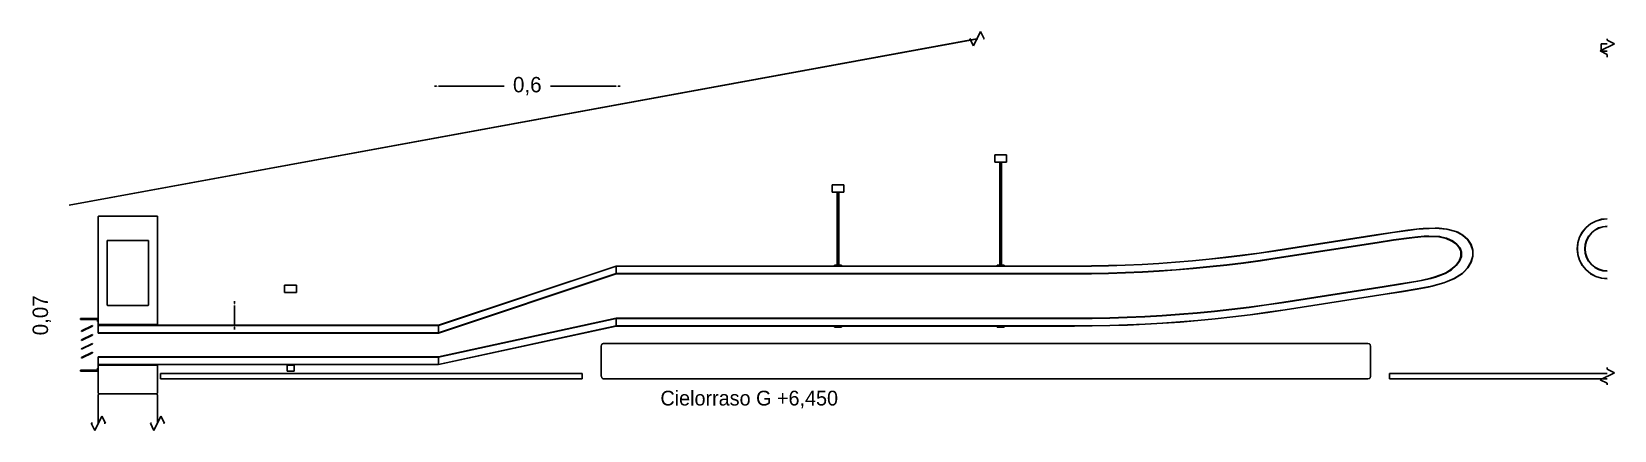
# Model space of a CAD drawing. Header units: metres. Extents: x 0.4 to 35.2, y -0.3 to 6.2.
# Drawn here: x 29.87 to 35.22, y -0.02 to 1.32 of the extents above; entities that cross this region are included whole.
import ezdxf

# ---------------------------------------------------------------- set-up
doc = ezdxf.new("R2010")
doc.units = ezdxf.units.M
for name, color, linetype in [('COTAS', 4, 'Continuous'), ('G_MEDIDO', 8, 'Continuous'), ('P_PROPUESTO', 5, 'Continuous'), ('TEXTOS', 7, 'Continuous')]:
    doc.layers.add(name, color=color, linetype=linetype)
doc.dimstyles.get("Standard").update_dxf_attribs({"dimtxt": 2.5, "dimasz": 2.5, "dimexe": 1.25, "dimexo": 0.625, "dimtad": 1, "dimcen": 2.5, "dimazin": 3, "dimtfac": 1, "dimtmove": 0, "dimatfit": 3})

msp = doc.modelspace()

# ---------------------------------------------------------------- texts
at = {"layer": 'TEXTOS'}
msp.add_text('Cielorraso G +6,450', height=0.05, dxfattribs=at).set_placement((32, 0.06))

# ---------------------------------------------------------------- blocks, each defined once
blk = doc.blocks.new('_CLOSEDFILLED')
at = {"color": 0, "linetype": 'BYBLOCK'}
blk.add_solid([(-1, 0.16), (0, 0), (-1, -0.16)], dxfattribs=at)
blk = doc.blocks.new('*D8')
for p, q in [((30.56, 0.4053), (30.56, 0.4123)), ((30.56, 0.3983), (30.56, 0.3983)), ((30.56, 0.3315), (30.56, 0.3983)), ((30.56, 0.3315), (30.56, 0.3315)), ((30.56, 0.3245), (30.56, 0.3175))]:
    blk.add_line(p, q)
at = {"layer": 'Defpoints'}
for p in [(30.56, 0.3983), (30.56, 0.3315), (30.56, 0.3315)]:
    blk.add_point(p, dxfattribs=at)
at = {"layer": 'COTAS', "xscale": 0.007, "yscale": 0.007}
for p, rotation in [((30.56, 0.3983), 270), ((30.56, 0.3315), 90)]:
    blk.add_blockref('_CLOSEDFILLED', p, dxfattribs=dict(at, rotation=rotation))
at = {"layer": 'COTAS', "insert": (29.909, 0.3649), "char_height": 0.052, "attachment_point": 5, "rotation": 90}
blk.add_mtext('0,07', dxfattribs=at)
blk = doc.blocks.new('*D9')
for p, q in [((31.243, 1.14), (31.236, 1.14)), ((31.25, 1.14), (31.25, 1.14)), ((31.25, 1.14), (31.472, 1.14)), ((31.628, 1.14), (31.85, 1.14)), ((31.85, 1.14), (31.85, 1.14)), ((31.857, 1.14), (31.864, 1.14))]:
    blk.add_line(p, q)
at = {"layer": 'Defpoints'}
for p in [(31.25, 1.14), (31.25, 1.14), (31.85, 1.14)]:
    blk.add_point(p, dxfattribs=at)
at = {"layer": 'COTAS', "xscale": 0.007, "yscale": 0.007}
blk.add_blockref('_CLOSEDFILLED', (31.25, 1.14), dxfattribs=at)
at = {"layer": 'COTAS', "xscale": 0.007, "yscale": 0.007, "rotation": 180}
blk.add_blockref('_CLOSEDFILLED', (31.85, 1.14), dxfattribs=at)
at = {"layer": 'COTAS', "insert": (31.55, 1.14), "char_height": 0.052, "attachment_point": 5}
blk.add_mtext('0,6', dxfattribs=at)

# ---------------------------------------------------------------- dimensions: what is measured, and where the dimension line sits
at = {"layer": 'COTAS'}
dim = msp.add_linear_dim(base=(31.25, 1.14), p1=(31.25, 1.14), p2=(31.85, 1.14), dimstyle='Standard', override={"dimtxt": 0.052, "dimasz": 0.007}, dxfattribs=at)
dim.commit()
dim.dimension.update_dxf_attribs({"geometry": '*D9', "text_midpoint": (31.55, 1.14)})
dim = msp.add_linear_dim(base=(30.56, 0.3315), p1=(30.56, 0.3315), p2=(30.56, 0.3983), angle=90, dimstyle='Standard', override={"dimtxt": 0.052, "dimasz": 0.007}, dxfattribs=at)
dim.commit()
dim.dimension.update_dxf_attribs({"geometry": '*D8', "text_midpoint": (29.909, 0.3649)})

# ---------------------------------------------------------------- linework, layer by layer
at = {"layer": 'G_MEDIDO'}
for p, q in [((30.0016, 0.7379), (33.0677, 1.3)), ((30.0017, 0.7371), (33.0722, 1.3)), ((33.0477, 1.3), (33.0459, 1.3)), ((33.0459, 1.3), (33.0579, 1.276)), ((33.0579, 1.276), (33.0819, 1.324)), ((33.0819, 1.324), (33.0939, 1.3)), ((33.0939, 1.3), (33.0922, 1.3)), ((35.2, 1.2947), (35.2, 1.3)), ((35.224, 1.2827), (35.2, 1.2947)), ((35.176, 1.2587), (35.224, 1.2827)), ((35.2, 1.2467), (35.176, 1.2587)), ((35.2, 1.2382), (35.2, 1.2467)), ((30.0017, 0.7371), (30.0016, 0.7379)), ((30.1, 0.6995), (30.1006, 0.7)), ((30.1, 0.3355), (30.1, 0.6995)), ((30.1006, 0.7), (30.102, 0.7)), ((30.102, 0.7), (30.298, 0.7)), ((30.298, 0.7), (30.2994, 0.6999)), ((30.2994, 0.6999), (30.3, 0.6997)), ((30.3, 0.3338), (30.3, 0.6997)), ((30.13, 0.6163), (30.1306, 0.6177)), ((30.13, 0.4003), (30.13, 0.6163)), ((30.1306, 0.6177), (30.132, 0.6183)), ((30.132, 0.6183), (30.268, 0.6183)), ((30.268, 0.6183), (30.2694, 0.6177)), ((30.27, 0.6163), (30.2694, 0.6177)), ((30.27, 0.4003), (30.27, 0.6163)), ((30.1306, 0.3989), (30.13, 0.4003)), ((30.1306, 0.3989), (30.132, 0.3983)), ((30.132, 0.3983), (30.268, 0.3983)), ((30.268, 0.3983), (30.2694, 0.3989)), ((30.2694, 0.3989), (30.27, 0.4003)), ((30.1006, 0.3341), (30.1, 0.3355)), ((30.1006, 0.3341), (30.102, 0.3335)), ((30.102, 0.3335), (30.298, 0.3335)), ((30.298, 0.3335), (30.2994, 0.3336)), ((30.2994, 0.3336), (30.3, 0.3338)), ((31.8026, 0.2674), (31.8036, 0.2681)), ((31.8036, 0.2681), (31.8038, 0.2683)), ((31.8038, 0.2683), (31.808, 0.2697)), ((31.808, 0.2697), (31.809, 0.27)), ((31.809, 0.27), (33.8729, 0.27)), ((33.8729, 0.27), (34.391, 0.27)), ((34.391, 0.27), (34.3952, 0.2687)), ((34.3952, 0.2687), (34.3962, 0.2683)), ((34.3962, 0.2683), (34.3971, 0.2676)), ((34.3971, 0.2676), (34.3974, 0.2674)), ((31.8, 0.261), (31.8013, 0.2652)), ((31.8, 0.2405), (31.8, 0.261)), ((31.8, 0.159), (31.8, 0.2405)), ((31.8013, 0.2652), (31.8017, 0.2662)), ((31.8017, 0.2662), (31.8024, 0.2671)), ((31.8024, 0.2671), (31.8026, 0.2674)), ((34.3976, 0.2671), (34.3974, 0.2674)), ((34.3983, 0.2662), (34.3976, 0.2671)), ((34.3987, 0.2652), (34.3983, 0.2662)), ((34.4, 0.261), (34.3987, 0.2652)), ((34.4, 0.2405), (34.4, 0.261)), ((34.4, 0.159), (34.4, 0.2405)), ((30.1, 0.1945), (30.1006, 0.1959)), ((30.1, 0.102), (30.1, 0.1945)), ((30.1006, 0.1959), (30.102, 0.1965)), ((30.102, 0.1965), (30.298, 0.1965)), ((30.298, 0.1965), (30.2994, 0.1959)), ((30.3, 0.1945), (30.2994, 0.1959)), ((30.3, 0.102), (30.3, 0.1945)), ((30.31, 0.15), (30.31, 0.168)), ((30.31, 0.168), (31.736, 0.168)), ((31.736, 0.15), (31.736, 0.168)), ((34.464, 0.168), (35.2, 0.168)), ((34.464, 0.15), (34.464, 0.168)), ((35.176, 0.147), (35.224, 0.171)), ((35.2, 0.183), (35.2, 0.188)), ((35.224, 0.171), (35.2, 0.183)), ((30.31, 0.15), (31.736, 0.15)), ((31.8003, 0.158), (31.8, 0.159)), ((31.8017, 0.1538), (31.8003, 0.158)), ((31.8019, 0.1536), (31.8017, 0.1538)), ((31.8026, 0.1526), (31.8019, 0.1536)), ((31.8026, 0.1526), (31.8036, 0.1519)), ((31.8036, 0.1519), (31.8038, 0.1517)), ((31.8038, 0.1517), (31.808, 0.1503)), ((31.808, 0.1503), (31.809, 0.15)), ((31.809, 0.15), (33.8729, 0.15)), ((33.8729, 0.15), (34.391, 0.15)), ((34.391, 0.15), (34.3952, 0.1513)), ((34.3952, 0.1513), (34.3962, 0.1517)), ((34.3962, 0.1517), (34.3971, 0.1524)), ((34.3971, 0.1524), (34.3974, 0.1526)), ((34.3974, 0.1526), (34.3981, 0.1536)), ((34.3981, 0.1536), (34.3983, 0.1538)), ((34.3983, 0.1538), (34.3997, 0.158)), ((34.3997, 0.158), (34.4, 0.159)), ((34.464, 0.15), (35.2, 0.15)), ((35.2, 0.135), (35.176, 0.147)), ((35.2, 0.13), (35.2, 0.135)), ((30.1006, 0.1006), (30.1, 0.102)), ((30.1, 0.0955), (30.1005, 0.0969)), ((30.1, 0), (30.1, 0.0955)), ((30.1005, 0.0969), (30.1008, 0.0981)), ((30.1006, 0.1006), (30.102, 0.1)), ((30.1008, 0.0981), (30.1011, 0.0984)), ((30.1011, 0.0984), (30.1013, 0.0987)), ((30.1013, 0.0987), (30.1016, 0.0989)), ((30.1016, 0.0989), (30.1019, 0.0992)), ((30.1019, 0.0992), (30.1033, 0.0996)), ((30.102, 0.1), (30.1045, 0.1)), ((30.1033, 0.0996), (30.1045, 0.1)), ((30.1045, 0.1), (30.2086, 0.1)), ((30.2086, 0.1), (30.2955, 0.1)), ((30.2955, 0.1), (30.2969, 0.0995)), ((30.2955, 0.1), (30.298, 0.1)), ((30.2969, 0.0995), (30.2981, 0.0992)), ((30.298, 0.1), (30.2994, 0.1006)), ((30.2981, 0.0992), (30.2984, 0.0989)), ((30.2984, 0.0989), (30.2987, 0.0987)), ((30.2989, 0.0984), (30.2987, 0.0987)), ((30.2992, 0.0981), (30.2989, 0.0984)), ((30.2995, 0.0969), (30.2992, 0.0981)), ((30.2994, 0.1006), (30.3, 0.102)), ((30.3, 0.0955), (30.2995, 0.0969)), ((30.3, 0), (30.3, 0.0955)), ((30.08, 0), (30.076, 0)), ((30.076, 0), (30.088, -0.024)), ((30.088, -0.024), (30.112, 0.024)), ((30.112, 0.024), (30.124, 0)), ((30.124, 0), (30.12, 0)), ((30.28, 0), (30.276, 0)), ((30.276, 0), (30.288, -0.024)), ((30.288, -0.024), (30.312, 0.024)), ((30.312, 0.024), (30.324, 0)), ((30.324, 0), (30.32, 0))]:
    msp.add_line(p, q, dxfattribs=at)
at = {"layer": 'P_PROPUESTO'}
for p, q in [((35.18, 1.2832), (35.2, 1.2832)), ((35.18, 1.2582), (35.18, 1.2832)), ((35.18, 1.2582), (35.2, 1.2582)), ((33.13, 0.9073), (33.17, 0.9073)), ((33.13, 0.8823), (33.13, 0.9073)), ((33.13, 0.8823), (33.147, 0.8823)), ((33.147, 0.8823), (33.15, 0.8823)), ((33.147, 0.535), (33.147, 0.8823)), ((33.15, 0.8823), (33.15, 0.8823)), ((33.15, 0.8823), (33.15, 0.8823)), ((33.15, 0.8823), (33.15, 0.8823)), ((33.15, 0.8823), (33.15, 0.8823)), ((33.15, 0.8823), (33.15, 0.8823)), ((33.15, 0.8823), (33.15, 0.8823)), ((33.15, 0.8823), (33.15, 0.8823)), ((33.15, 0.8823), (33.15, 0.8823)), ((33.15, 0.8823), (33.15, 0.8823)), ((33.15, 0.8823), (33.15, 0.8823)), ((33.15, 0.8823), (33.15, 0.8823)), ((33.15, 0.8823), (33.15, 0.8823)), ((33.15, 0.8823), (33.15, 0.8823)), ((33.15, 0.8823), (33.15, 0.8823)), ((33.15, 0.8823), (33.153, 0.8823)), ((33.153, 0.8823), (33.17, 0.8823)), ((33.153, 0.535), (33.153, 0.8823)), ((33.17, 0.8823), (33.17, 0.9073)), ((32.58, 0.8065), (32.62, 0.8065)), ((32.58, 0.7815), (32.58, 0.8065)), ((32.62, 0.7815), (32.62, 0.8065)), ((32.58, 0.7815), (32.597, 0.7815)), ((32.597, 0.7815), (32.6, 0.7815)), ((32.597, 0.535), (32.597, 0.7815)), ((32.6, 0.7815), (32.6, 0.7815)), ((32.6, 0.7815), (32.6, 0.7815)), ((32.6, 0.7815), (32.6, 0.7815)), ((32.6, 0.7815), (32.6, 0.7815)), ((32.6, 0.7815), (32.6, 0.7815)), ((32.6, 0.7815), (32.6, 0.7815)), ((32.6, 0.7815), (32.6, 0.7815)), ((32.6, 0.7815), (32.6, 0.7815)), ((32.6, 0.7815), (32.6, 0.7815)), ((32.6, 0.7815), (32.6, 0.7815)), ((32.6, 0.7815), (32.6, 0.7815)), ((32.6, 0.7815), (32.6, 0.7815)), ((32.6, 0.7815), (32.6, 0.7815)), ((32.6, 0.7815), (32.6, 0.7815)), ((32.6, 0.7815), (32.603, 0.7815)), ((32.603, 0.7815), (32.62, 0.7815)), ((32.603, 0.535), (32.603, 0.7815)), ((34.4186, 0.6366), (34.4741, 0.6449)), ((34.4187, 0.6361), (34.4741, 0.6445)), ((34.4741, 0.6449), (34.5263, 0.6523)), ((34.4741, 0.6445), (34.5264, 0.6518)), ((34.5263, 0.6523), (34.5648, 0.6573)), ((34.5264, 0.6518), (34.5645, 0.6568)), ((34.5645, 0.6568), (34.5776, 0.6578)), ((34.5648, 0.6573), (34.5775, 0.6583)), ((34.5775, 0.6583), (34.6191, 0.6599)), ((34.5776, 0.6578), (34.6187, 0.6594)), ((34.6187, 0.6594), (34.6316, 0.6588)), ((34.6191, 0.6599), (34.6315, 0.6593)), ((34.6315, 0.6593), (34.6573, 0.6563)), ((34.6316, 0.6588), (34.6568, 0.6558)), ((34.6568, 0.6558), (34.688, 0.648)), ((34.6573, 0.6563), (34.6886, 0.6484)), ((34.688, 0.648), (34.6948, 0.645)), ((34.6886, 0.6484), (34.6947, 0.6458)), ((34.6947, 0.6458), (34.7114, 0.6364)), ((34.6948, 0.645), (34.7108, 0.636)), ((35.1062, 0.6288), (35.1156, 0.6464)), ((35.1067, 0.6287), (35.116, 0.6461)), ((35.1156, 0.6464), (35.1282, 0.6618)), ((35.116, 0.6461), (35.1286, 0.6614)), ((35.1282, 0.6618), (35.1436, 0.6744)), ((35.1286, 0.6614), (35.1439, 0.674)), ((35.1368, 0.6322), (35.1463, 0.6437)), ((35.1376, 0.6317), (35.147, 0.643)), ((35.1436, 0.6744), (35.1612, 0.6838)), ((35.1439, 0.674), (35.1613, 0.6833)), ((35.1463, 0.6437), (35.1578, 0.6532)), ((35.147, 0.643), (35.1583, 0.6524)), ((35.1578, 0.6532), (35.1709, 0.6602)), ((35.1583, 0.6524), (35.1713, 0.6593)), ((35.1612, 0.6838), (35.1802, 0.6895)), ((35.1613, 0.6833), (35.1803, 0.6891)), ((35.1709, 0.6602), (35.1852, 0.6645)), ((35.1713, 0.6593), (35.1854, 0.6636)), ((35.1802, 0.6895), (35.2, 0.6915)), ((35.1803, 0.6891), (35.2, 0.691)), ((35.1852, 0.6645), (35.2, 0.666)), ((35.1854, 0.6636), (35.2, 0.665)), ((34.0804, 0.584), (34.4186, 0.6366)), ((34.0804, 0.5835), (34.4186, 0.6361)), ((34.0843, 0.5588), (34.4225, 0.6114)), ((34.0844, 0.5578), (34.4226, 0.6104)), ((34.4186, 0.6366), (34.4186, 0.6366)), ((34.4186, 0.6361), (34.4187, 0.6361)), ((34.4225, 0.6114), (34.478, 0.6198)), ((34.4225, 0.6114), (34.4225, 0.6114)), ((34.4226, 0.6104), (34.4227, 0.6104)), ((34.4227, 0.6104), (34.4781, 0.6188)), ((34.478, 0.6198), (34.5302, 0.6271)), ((34.4781, 0.6188), (34.5304, 0.6261)), ((34.5302, 0.6271), (34.5493, 0.6296)), ((34.5304, 0.6261), (34.5487, 0.6285)), ((34.5487, 0.6285), (34.5818, 0.6311)), ((34.5493, 0.6296), (34.5816, 0.6321)), ((34.5816, 0.6321), (34.5975, 0.6327)), ((34.5818, 0.6311), (34.5966, 0.6316)), ((34.5966, 0.6316), (34.6312, 0.63)), ((34.5975, 0.6327), (34.6326, 0.631)), ((34.6312, 0.63), (34.6362, 0.6293)), ((34.6326, 0.631), (34.636, 0.6305)), ((34.636, 0.6305), (34.6569, 0.6253)), ((34.6362, 0.6293), (34.6557, 0.6244)), ((34.6557, 0.6244), (34.6752, 0.6159)), ((34.6569, 0.6253), (34.6768, 0.6167)), ((34.6752, 0.6159), (34.6905, 0.6051)), ((34.6768, 0.6167), (34.6922, 0.6058)), ((34.7008, 0.5925), (34.6905, 0.6051)), ((34.7027, 0.593), (34.6922, 0.6058)), ((34.7047, 0.5817), (34.7008, 0.5925)), ((34.7031, 0.5917), (34.7027, 0.593)), ((34.7072, 0.5787), (34.7031, 0.5917)), ((34.7108, 0.636), (34.7277, 0.621)), ((34.7114, 0.6364), (34.7284, 0.6213)), ((34.7394, 0.6036), (34.7277, 0.621)), ((34.7401, 0.6038), (34.7284, 0.6213)), ((34.7453, 0.5846), (34.7394, 0.6036)), ((34.7461, 0.5847), (34.7401, 0.6038)), ((35.0985, 0.59), (35.1005, 0.6098)), ((35.1005, 0.5702), (35.0985, 0.59)), ((35.099, 0.59), (35.1009, 0.6097)), ((35.1009, 0.5703), (35.099, 0.59)), ((35.1005, 0.6098), (35.1062, 0.6288)), ((35.1009, 0.6097), (35.1067, 0.6287)), ((35.124, 0.59), (35.1255, 0.6048)), ((35.1255, 0.5752), (35.124, 0.59)), ((35.125, 0.59), (35.1264, 0.6046)), ((35.1264, 0.5754), (35.125, 0.59)), ((35.1255, 0.6048), (35.1298, 0.6191)), ((35.1264, 0.6046), (35.1307, 0.6187)), ((35.1298, 0.6191), (35.1368, 0.6322)), ((35.1307, 0.6187), (35.1376, 0.6317)), ((32.588, 0.535), (32.612, 0.535)), ((32.588, 0.533), (32.588, 0.535)), ((32.597, 0.535), (32.6, 0.535)), ((32.6, 0.535), (32.603, 0.535)), ((32.6, 0.535), (32.6, 0.535)), ((32.6, 0.535), (32.6, 0.535)), ((32.6, 0.535), (32.6, 0.535)), ((32.6, 0.535), (32.6, 0.535)), ((32.6, 0.535), (32.6, 0.535)), ((32.6, 0.535), (32.6, 0.535)), ((32.6, 0.535), (32.6, 0.535)), ((32.6, 0.535), (32.6, 0.535)), ((32.6, 0.535), (32.6, 0.535)), ((32.6, 0.535), (32.6, 0.535)), ((32.6, 0.535), (32.6, 0.535)), ((32.6, 0.535), (32.6, 0.535)), ((32.6, 0.535), (32.6, 0.535)), ((32.6, 0.535), (32.6, 0.535)), ((32.612, 0.533), (32.612, 0.535)), ((33.138, 0.535), (33.162, 0.535)), ((33.138, 0.533), (33.138, 0.535)), ((33.147, 0.535), (33.15, 0.535)), ((33.15, 0.535), (33.153, 0.535)), ((33.15, 0.535), (33.15, 0.535)), ((33.15, 0.535), (33.15, 0.535)), ((33.15, 0.535), (33.15, 0.535)), ((33.15, 0.535), (33.15, 0.535)), ((33.15, 0.535), (33.15, 0.535)), ((33.15, 0.535), (33.15, 0.535)), ((33.15, 0.535), (33.15, 0.535)), ((33.15, 0.535), (33.15, 0.535)), ((33.15, 0.535), (33.15, 0.535)), ((33.15, 0.535), (33.15, 0.535)), ((33.15, 0.535), (33.15, 0.535)), ((33.15, 0.535), (33.15, 0.535)), ((33.15, 0.535), (33.15, 0.535)), ((33.15, 0.535), (33.15, 0.535)), ((33.162, 0.533), (33.162, 0.535)), ((33.5708, 0.5348), (33.6277, 0.5373)), ((33.5709, 0.5343), (33.6277, 0.5368)), ((33.6277, 0.5373), (33.6844, 0.5406)), ((33.6277, 0.5368), (33.6845, 0.5401)), ((33.6844, 0.5406), (33.7412, 0.5446)), ((33.6845, 0.5401), (33.7412, 0.5441)), ((33.7412, 0.5446), (33.7978, 0.5494)), ((33.7412, 0.5441), (33.7979, 0.5489)), ((33.7978, 0.5494), (33.8544, 0.5548)), ((33.7979, 0.5489), (33.8545, 0.5543)), ((33.8544, 0.5548), (33.911, 0.561)), ((33.8545, 0.5543), (33.911, 0.5605)), ((33.857, 0.5295), (33.9139, 0.5357)), ((33.911, 0.561), (33.9674, 0.568)), ((33.911, 0.5605), (33.9675, 0.5675)), ((33.9139, 0.5357), (33.9707, 0.5427)), ((33.914, 0.5347), (33.9708, 0.5417)), ((33.9674, 0.568), (34.0239, 0.5756)), ((33.9675, 0.5675), (34.024, 0.5751)), ((33.9707, 0.5427), (34.0275, 0.5504)), ((33.9708, 0.5417), (34.0276, 0.5494)), ((34.0239, 0.5756), (34.0804, 0.584)), ((34.024, 0.5751), (34.0804, 0.5835)), ((34.0275, 0.5504), (34.0843, 0.5588)), ((34.0276, 0.5494), (34.0844, 0.5578)), ((34.688, 0.5335), (34.6993, 0.5484)), ((34.6897, 0.5332), (34.7011, 0.5483)), ((34.6993, 0.5484), (34.7053, 0.5636)), ((34.7011, 0.5483), (34.7072, 0.5637)), ((34.7057, 0.5785), (34.7047, 0.5817)), ((34.7053, 0.5636), (34.7057, 0.5751)), ((34.7057, 0.5751), (34.7057, 0.5785)), ((34.7073, 0.5651), (34.7072, 0.5787)), ((34.7072, 0.5637), (34.7073, 0.5651)), ((34.728, 0.5251), (34.7395, 0.5446)), ((34.7287, 0.525), (34.7403, 0.5445)), ((34.7395, 0.5446), (34.7454, 0.5647)), ((34.7403, 0.5445), (34.7462, 0.5647)), ((34.7454, 0.5647), (34.7453, 0.5846)), ((34.7462, 0.5647), (34.7461, 0.5847)), ((35.1062, 0.5512), (35.1005, 0.5702)), ((35.1067, 0.5513), (35.1009, 0.5703)), ((35.1156, 0.5336), (35.1062, 0.5512)), ((35.116, 0.5339), (35.1067, 0.5513)), ((35.1298, 0.5609), (35.1255, 0.5752)), ((35.1307, 0.5613), (35.1264, 0.5754)), ((35.1368, 0.5478), (35.1298, 0.5609)), ((35.1376, 0.5483), (35.1307, 0.5613)), ((35.1463, 0.5363), (35.1368, 0.5478)), ((35.147, 0.537), (35.1376, 0.5483)), ((35.1463, 0.5363), (35.1578, 0.5268)), ((35.147, 0.537), (35.1583, 0.5276)), ((31.25, 0.3315), (31.85, 0.5315)), ((31.25, 0.331), (31.85, 0.531)), ((31.25, 0.306), (31.85, 0.506)), ((31.25, 0.305), (31.85, 0.505)), ((31.85, 0.531), (31.85, 0.5315)), ((31.85, 0.5315), (33.4, 0.5315)), ((31.85, 0.506), (31.85, 0.531)), ((31.85, 0.531), (33.4, 0.531)), ((31.85, 0.505), (31.85, 0.506)), ((31.85, 0.506), (33.4, 0.506)), ((31.85, 0.505), (33.4, 0.505)), ((32.588, 0.533), (32.612, 0.533)), ((32.588, 0.5315), (32.588, 0.533)), ((32.588, 0.5315), (32.612, 0.5315)), ((32.612, 0.5315), (32.612, 0.533)), ((33.138, 0.533), (33.162, 0.533)), ((33.138, 0.5315), (33.138, 0.533)), ((33.138, 0.5315), (33.162, 0.5315)), ((33.162, 0.5315), (33.162, 0.533)), ((33.4, 0.5315), (33.457, 0.5319)), ((33.4, 0.531), (33.457, 0.5314)), ((33.4, 0.506), (33.4573, 0.5064)), ((33.4, 0.505), (33.4573, 0.5054)), ((33.457, 0.5319), (33.514, 0.533)), ((33.457, 0.5314), (33.514, 0.5325)), ((33.4573, 0.5064), (33.5146, 0.5075)), ((33.4573, 0.5054), (33.5146, 0.5065)), ((33.514, 0.533), (33.5708, 0.5348)), ((33.514, 0.5325), (33.5709, 0.5343)), ((33.5146, 0.5075), (33.5718, 0.5093)), ((33.5146, 0.5065), (33.5719, 0.5083)), ((33.5718, 0.5093), (33.629, 0.5119)), ((33.5719, 0.5083), (33.629, 0.5109)), ((33.629, 0.5119), (33.6861, 0.5152)), ((33.629, 0.5109), (33.6861, 0.5142)), ((33.6861, 0.5152), (33.7431, 0.5192)), ((33.6861, 0.5142), (33.7432, 0.5182)), ((33.7431, 0.5192), (33.8001, 0.524)), ((33.7432, 0.5182), (33.8002, 0.523)), ((33.8001, 0.524), (33.857, 0.5295)), ((33.8002, 0.523), (33.8571, 0.5285)), ((33.8571, 0.5285), (33.914, 0.5347)), ((34.5531, 0.4798), (34.5713, 0.4831)), ((34.5533, 0.4789), (34.5722, 0.4823)), ((34.5713, 0.4831), (34.6036, 0.4907)), ((34.5722, 0.4823), (34.6037, 0.4897)), ((34.6036, 0.4907), (34.6179, 0.4947)), ((34.6037, 0.4897), (34.619, 0.4939)), ((34.6179, 0.4947), (34.6504, 0.5068)), ((34.619, 0.4939), (34.652, 0.5062)), ((34.6504, 0.5068), (34.6548, 0.509)), ((34.652, 0.5062), (34.655, 0.5077)), ((34.6548, 0.509), (34.6719, 0.5195)), ((34.655, 0.5077), (34.6734, 0.5191)), ((34.6594, 0.4795), (34.6826, 0.4899)), ((34.6595, 0.4789), (34.6832, 0.4896)), ((34.6719, 0.5195), (34.688, 0.5335)), ((34.6734, 0.5191), (34.6897, 0.5332)), ((34.6826, 0.4899), (34.7099, 0.5068)), ((34.6832, 0.4896), (34.7107, 0.5066)), ((34.7099, 0.5068), (34.7156, 0.5117)), ((34.7107, 0.5066), (34.7157, 0.511)), ((34.7156, 0.5117), (34.728, 0.5251)), ((34.7157, 0.511), (34.7287, 0.525)), ((35.1282, 0.5182), (35.1156, 0.5336)), ((35.1286, 0.5186), (35.116, 0.5339)), ((35.1282, 0.5182), (35.1436, 0.5056)), ((35.1286, 0.5186), (35.1439, 0.506)), ((35.1436, 0.5056), (35.1612, 0.4962)), ((35.1439, 0.506), (35.1613, 0.4967)), ((35.1578, 0.5268), (35.1709, 0.5198)), ((35.1583, 0.5276), (35.1713, 0.5207)), ((35.1612, 0.4962), (35.1802, 0.4904)), ((35.1613, 0.4967), (35.1803, 0.4909)), ((35.1709, 0.5198), (35.1852, 0.5155)), ((35.1713, 0.5207), (35.1854, 0.5164)), ((35.1802, 0.4904), (35.2, 0.4885)), ((35.1803, 0.4909), (35.2, 0.489)), ((35.1852, 0.5155), (35.2, 0.514)), ((35.1854, 0.5164), (35.2, 0.515)), ((30.73, 0.4673), (30.77, 0.4673)), ((30.73, 0.4423), (30.73, 0.4673)), ((30.73, 0.4423), (30.77, 0.4423)), ((30.77, 0.4423), (30.77, 0.4673)), ((34.1073, 0.4096), (34.4457, 0.4622)), ((34.1074, 0.4086), (34.4458, 0.4612)), ((34.1113, 0.3839), (34.4497, 0.4365)), ((34.1113, 0.3834), (34.4497, 0.436)), ((34.4457, 0.4622), (34.5011, 0.471)), ((34.4457, 0.4622), (34.4457, 0.4622)), ((34.4458, 0.4612), (34.5012, 0.47)), ((34.4458, 0.4612), (34.4458, 0.4612)), ((34.4497, 0.4365), (34.5051, 0.4453)), ((34.4497, 0.4365), (34.4497, 0.4365)), ((34.4497, 0.436), (34.4498, 0.436)), ((34.4498, 0.436), (34.5051, 0.4448)), ((34.5011, 0.471), (34.5531, 0.4798)), ((34.5012, 0.47), (34.5533, 0.4789)), ((34.5051, 0.4453), (34.5571, 0.4542)), ((34.5051, 0.4448), (34.5572, 0.4537)), ((34.5571, 0.4542), (34.5949, 0.461)), ((34.5572, 0.4537), (34.5953, 0.4606)), ((34.5949, 0.461), (34.6077, 0.464)), ((34.5953, 0.4606), (34.6078, 0.4635)), ((34.6077, 0.464), (34.6473, 0.475)), ((34.6078, 0.4635), (34.6479, 0.4746)), ((34.6473, 0.475), (34.6594, 0.4795)), ((34.6479, 0.4746), (34.6595, 0.4789)), ((33.8137, 0.3736), (33.8725, 0.3793)), ((33.8137, 0.3726), (33.8726, 0.3783)), ((33.8725, 0.3793), (33.9313, 0.3857)), ((33.8726, 0.3783), (33.9314, 0.3847)), ((33.9313, 0.3857), (33.9901, 0.3929)), ((33.9314, 0.3847), (33.9902, 0.3919)), ((33.9901, 0.3929), (34.0487, 0.4009)), ((33.9902, 0.3919), (34.0489, 0.3999)), ((33.9934, 0.3671), (34.0524, 0.3752)), ((33.9935, 0.3666), (34.0525, 0.3747)), ((34.0487, 0.4009), (34.1073, 0.4096)), ((34.0489, 0.3999), (34.1074, 0.4086)), ((34.0524, 0.3752), (34.1113, 0.3839)), ((34.0525, 0.3747), (34.1113, 0.3834)), ((30.04, 0.354), (30.097, 0.354)), ((30.04, 0.351), (30.04, 0.354)), ((30.04, 0.351), (30.097, 0.351)), ((30.043, 0.312), (30.08, 0.33)), ((30.043, 0.31), (30.08, 0.328)), ((30.08, 0.328), (30.08, 0.33)), ((30.097, 0.351), (30.097, 0.354)), ((30.097, 0.354), (30.1, 0.354)), ((30.097, 0.344), (30.097, 0.351)), ((30.097, 0.344), (30.1, 0.344)), ((30.1, 0.344), (30.1, 0.354)), ((30.1, 0.3335), (30.102, 0.3335)), ((30.1, 0.3315), (30.1, 0.3335)), ((30.1, 0.3315), (30.3, 0.3315)), ((30.1, 0.331), (30.1, 0.3315)), ((30.1, 0.331), (31.25, 0.331)), ((30.1, 0.306), (30.1, 0.331)), ((30.102, 0.3335), (30.2, 0.3335)), ((30.2, 0.3335), (30.298, 0.3335)), ((30.298, 0.3335), (30.3, 0.3335)), ((30.3, 0.3315), (30.3, 0.3335)), ((30.3, 0.3315), (31.25, 0.3315)), ((31.25, 0.225), (31.85, 0.355)), ((31.25, 0.224), (31.85, 0.354)), ((31.25, 0.331), (31.25, 0.3315)), ((31.25, 0.306), (31.25, 0.331)), ((31.25, 0.199), (31.85, 0.329)), ((31.25, 0.1985), (31.85, 0.3285)), ((31.85, 0.354), (31.85, 0.355)), ((31.85, 0.355), (33.4, 0.355)), ((31.85, 0.329), (31.85, 0.354)), ((31.85, 0.354), (33.4, 0.354)), ((31.85, 0.3285), (31.85, 0.329)), ((31.85, 0.329), (33.4, 0.329)), ((31.85, 0.3285), (33.4, 0.3285)), ((32.588, 0.3285), (32.612, 0.3285)), ((32.588, 0.327), (32.588, 0.3285)), ((32.588, 0.327), (32.612, 0.327)), ((32.588, 0.325), (32.588, 0.327)), ((32.588, 0.325), (32.612, 0.325)), ((32.612, 0.327), (32.612, 0.3285)), ((32.612, 0.325), (32.612, 0.327)), ((33.138, 0.3285), (33.162, 0.3285)), ((33.138, 0.327), (33.138, 0.3285)), ((33.138, 0.327), (33.162, 0.327)), ((33.138, 0.325), (33.138, 0.327)), ((33.138, 0.325), (33.162, 0.325)), ((33.162, 0.327), (33.162, 0.3285)), ((33.162, 0.325), (33.162, 0.327)), ((33.4, 0.355), (33.4593, 0.3554)), ((33.4, 0.354), (33.4593, 0.3544)), ((33.4, 0.329), (33.4596, 0.3294)), ((33.4, 0.3285), (33.4596, 0.3289)), ((33.4593, 0.3554), (33.5185, 0.3565)), ((33.4593, 0.3544), (33.5185, 0.3555)), ((33.4596, 0.3294), (33.5191, 0.3305)), ((33.4596, 0.3289), (33.5192, 0.33)), ((33.5185, 0.3565), (33.5776, 0.3584)), ((33.5185, 0.3555), (33.5777, 0.3574)), ((33.5191, 0.3305), (33.5786, 0.3324)), ((33.5192, 0.33), (33.5786, 0.3319)), ((33.5776, 0.3584), (33.6367, 0.3611)), ((33.5777, 0.3574), (33.6368, 0.3601)), ((33.5786, 0.3324), (33.6381, 0.3351)), ((33.5786, 0.3319), (33.6381, 0.3346)), ((33.6367, 0.3611), (33.6958, 0.3645)), ((33.6368, 0.3601), (33.6958, 0.3635)), ((33.6381, 0.3351), (33.6974, 0.3385)), ((33.6381, 0.3346), (33.6975, 0.338)), ((33.6958, 0.3645), (33.7547, 0.3687)), ((33.6958, 0.3635), (33.7548, 0.3677)), ((33.6974, 0.3385), (33.7567, 0.3427)), ((33.6975, 0.338), (33.7568, 0.3422)), ((33.7547, 0.3687), (33.8137, 0.3736)), ((33.7548, 0.3677), (33.8137, 0.3726)), ((33.7567, 0.3427), (33.816, 0.3477)), ((33.7568, 0.3422), (33.816, 0.3472)), ((33.816, 0.3477), (33.8752, 0.3534)), ((33.816, 0.3472), (33.8752, 0.3529)), ((33.8752, 0.3534), (33.9343, 0.3599)), ((33.8752, 0.3529), (33.9344, 0.3594)), ((33.9343, 0.3599), (33.9934, 0.3671)), ((33.9344, 0.3594), (33.9935, 0.3666)), ((30.043, 0.31), (30.043, 0.312)), ((30.043, 0.282), (30.08, 0.3)), ((30.043, 0.28), (30.08, 0.298)), ((30.043, 0.28), (30.043, 0.282)), ((30.043, 0.252), (30.08, 0.27)), ((30.043, 0.25), (30.08, 0.268)), ((30.08, 0.298), (30.08, 0.3)), ((30.08, 0.268), (30.08, 0.27)), ((30.1, 0.306), (31.25, 0.306)), ((30.1, 0.305), (30.1, 0.306)), ((30.1, 0.305), (31.25, 0.305)), ((31.25, 0.305), (31.25, 0.306)), ((30.043, 0.25), (30.043, 0.252)), ((30.043, 0.222), (30.08, 0.24)), ((30.043, 0.22), (30.08, 0.238)), ((30.043, 0.22), (30.043, 0.222)), ((30.08, 0.238), (30.08, 0.24)), ((30.1, 0.225), (31.25, 0.225)), ((30.1, 0.224), (30.1, 0.225)), ((30.1, 0.224), (31.25, 0.224)), ((30.1, 0.199), (30.1, 0.224)), ((31.25, 0.224), (31.25, 0.225)), ((31.25, 0.199), (31.25, 0.224)), ((30.04, 0.179), (30.097, 0.179)), ((30.04, 0.176), (30.04, 0.179)), ((30.04, 0.176), (30.097, 0.176)), ((30.097, 0.186), (30.1, 0.186)), ((30.097, 0.179), (30.097, 0.186)), ((30.097, 0.176), (30.097, 0.179)), ((30.097, 0.176), (30.1, 0.176)), ((30.1, 0.199), (31.25, 0.199)), ((30.1, 0.1985), (30.1, 0.199)), ((30.1, 0.1985), (30.3, 0.1985)), ((30.1, 0.1965), (30.1, 0.1985)), ((30.1, 0.1965), (30.102, 0.1965)), ((30.1, 0.176), (30.1, 0.186)), ((30.102, 0.1965), (30.2, 0.1965)), ((30.2, 0.1965), (30.298, 0.1965)), ((30.298, 0.1965), (30.3, 0.1965)), ((30.3, 0.1985), (30.738, 0.1985)), ((30.3, 0.1965), (30.3, 0.1985)), ((30.738, 0.1985), (30.762, 0.1985)), ((30.738, 0.1965), (30.738, 0.1985)), ((30.738, 0.1965), (30.762, 0.1965)), ((30.738, 0.1765), (30.738, 0.1965)), ((30.738, 0.1765), (30.762, 0.1765)), ((30.762, 0.1985), (31.25, 0.1985)), ((30.762, 0.1965), (30.762, 0.1985)), ((30.762, 0.1765), (30.762, 0.1965)), ((31.25, 0.1985), (31.25, 0.199))]:
    msp.add_line(p, q, dxfattribs=at)

msp.set_redraw_order([(e.dxf.handle, doc.entitydb.next_handle()) for e in msp.query("TEXT MTEXT ATTDEF DIMENSION ARC_DIMENSION")])  # texts and dimensions are drawn at this point

doc.saveas('drawing.dxf')
